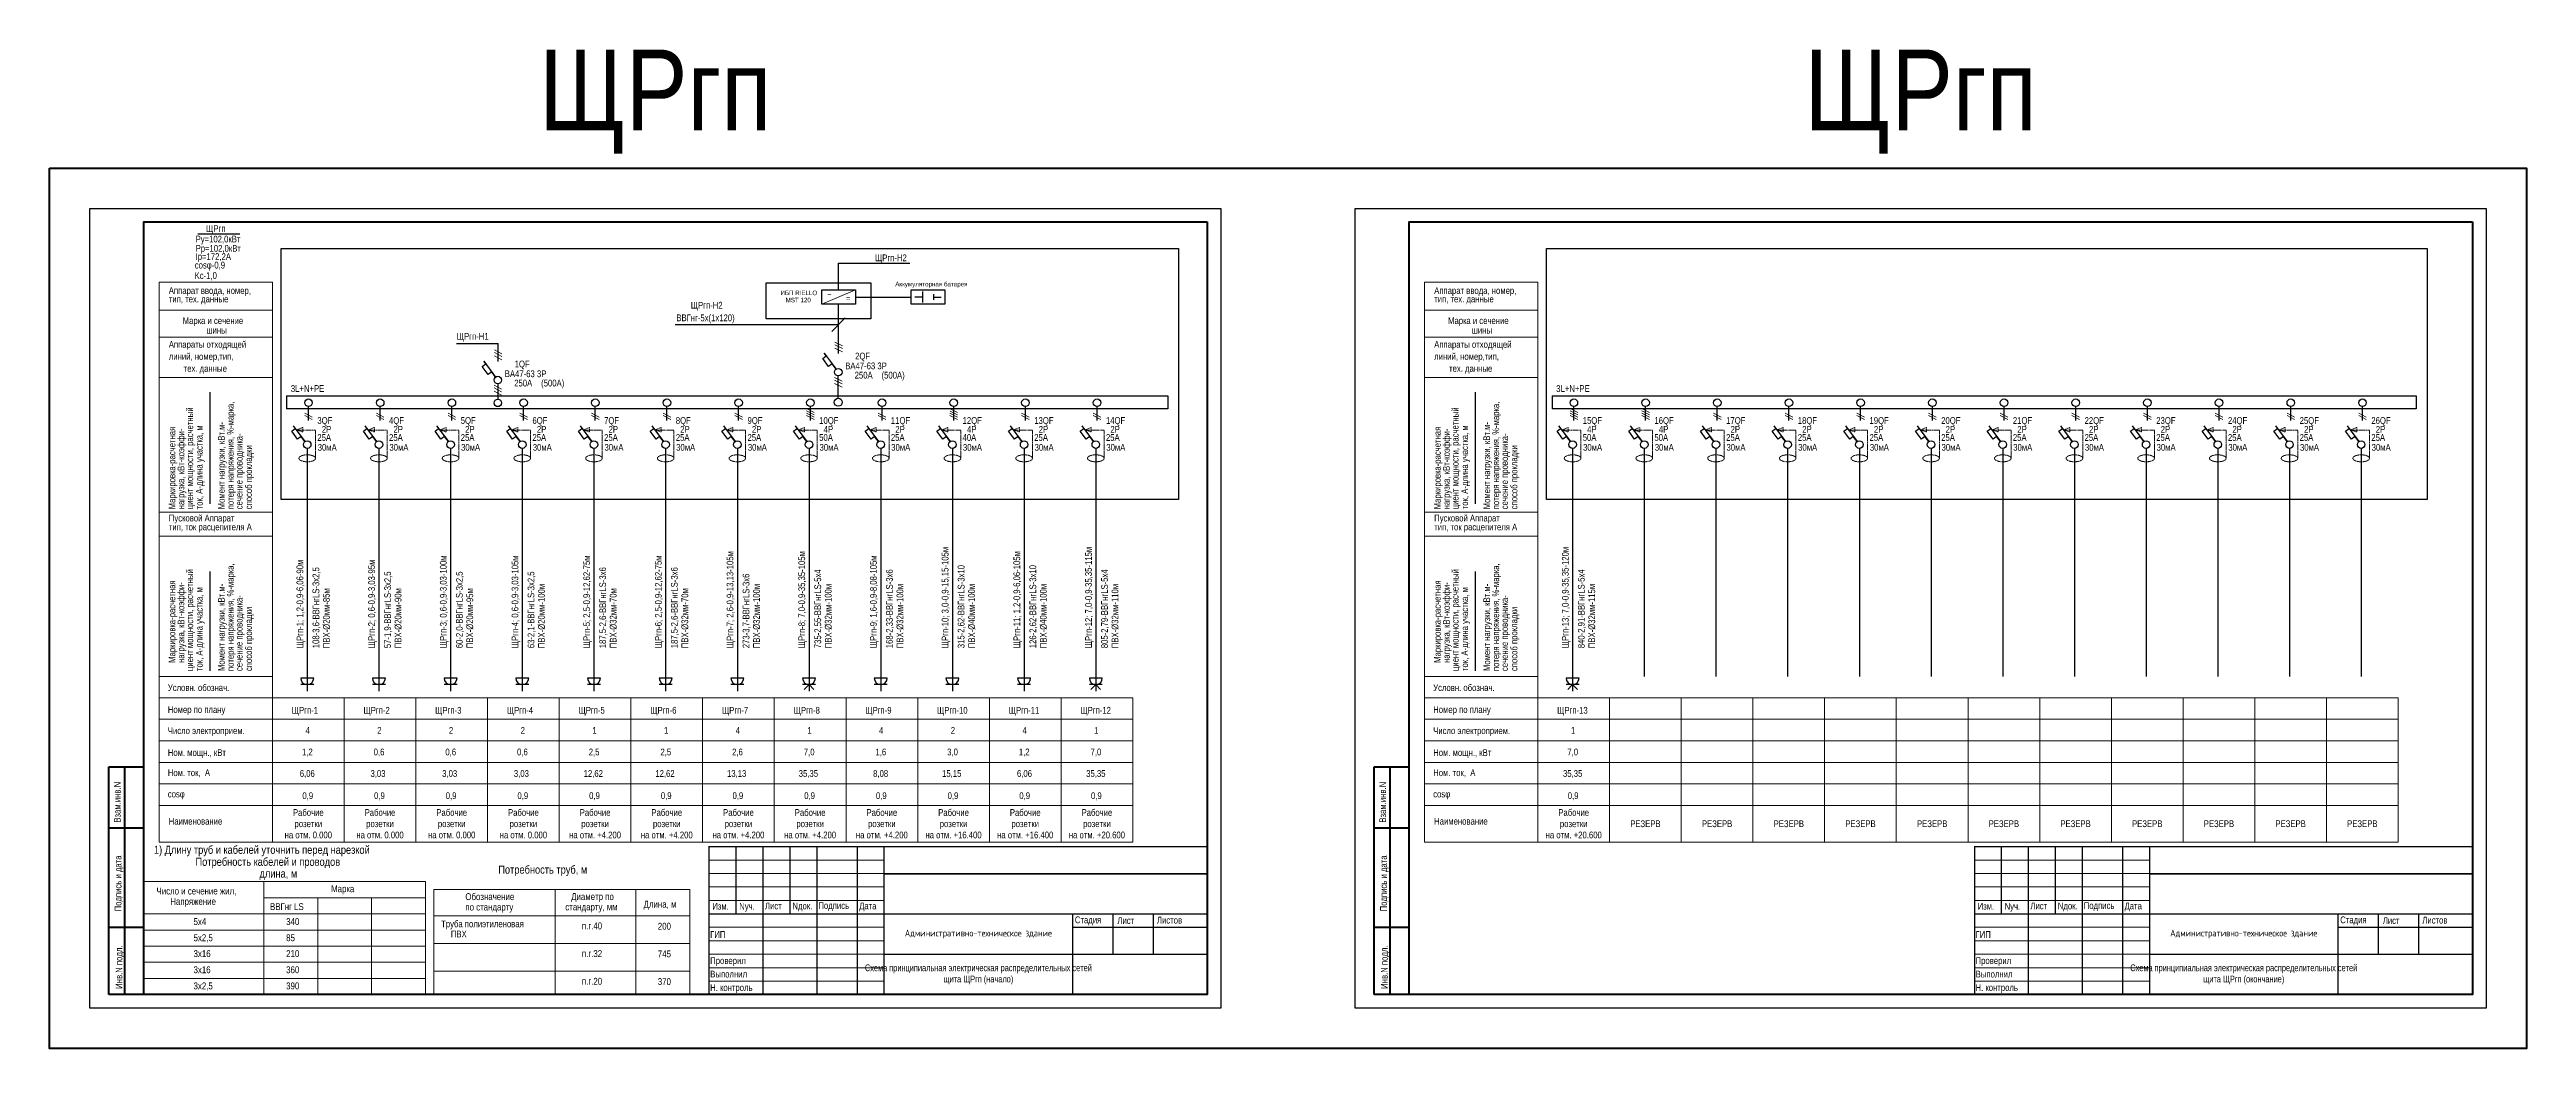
# Model space of a CAD drawing. Header units: metres. Extents: x -93142 to 227756, y -64772 to 286334.
# Drawn here: x 105069 to 197069, y -25753 to 11352 of the extents above; entities that cross this region are included whole.
import ezdxf

# ---------------------------------------------------------------- set-up
doc = ezdxf.new("R2010")
doc.units = ezdxf.units.M
for name, pattern in [('ACAD_ISO03W100', [30, 12, -18]), ('CENTER2', [2.3, 2, -0.1, 0.1, -0.1]), ('DASHED2', [9.525, 6.35, -3.175])]:
    doc.linetypes.add(name, pattern=pattern)
for name, color, linetype, lineweight in [('-area text', 7, 'Continuous', 30), ('1_Рамка_АР', 7, 'Continuous', 13), ('G-ANNO-TTLB', 7, 'Continuous', 9), ('Рамка', 7, 'Continuous', 40), ('ЭЛ', 250, 'Continuous', 50), ('ЭЛ-сила', 5, 'Continuous', 50), ('ЭЛ.ос', 7, 'Continuous', 30)]:
    doc.layers.add(name, color=color, linetype=linetype, lineweight=lineweight)
for name, color, linetype in [('SETKA', 5, 'Continuous'), ('Text standart (rus)', 7, 'Continuous'), ('Схема', 7, 'Continuous')]:
    doc.layers.add(name, color=color, linetype=linetype)
doc.styles.add('Arial', font='ARIALN.TTF', dxfattribs={"width": 0.8, "height": 2.5})
doc.styles.add('GOST 2.304', font='ARIALN.TTF', dxfattribs={"width": 0.9})
doc.styles.add('GOST Common_7', font='ARIALN.TTF', dxfattribs={"width": 0.8, "height": 2.5})
doc.styles.get("Standard").update_dxf_attribs({"font": 'ARIALN.TTF'})
doc.styles.add('Times New Rom Cyr', font='ARIALN.TTF')
doc.dimstyles.new('SPDS', dxfattribs={"dimscale": 100, "dimtxt": 1.5, "dimasz": 1, "dimexe": 0.75, "dimexo": 0.625, "dimtad": 1, "dimdec": 0, "dimrnd": 0.001, "dimtxsty": 'GOST 2.304', "dimblk": 'ARCHTICK', "dimcen": 2.5, "dimdle": 0.75, "dimadec": 0, "dimazin": 2, "dimtfac": 0.75, "dimtdec": 0, "dimtmove": 1, "dimatfit": 3, "dimfxl": 1, "dimtolj": 1, "dimarcsym": 1})

msp = doc.modelspace()

# ---------------------------------------------------------------- texts
at = {"color": 0, "lineweight": 9, "style": 'Times New Rom Cyr'}
for s, p in [('ИБП RIELLO', (132218.3148, 2229.3927)), ('MST 120', (132410.5648, 1963.1026)), ('Аккумуляторная батарея', (136482.2648, 2555.8927))]:
    msp.add_text(s, height=168, dxfattribs=at).set_placement(p)
at = {"color": 0, "style": 'Times New Rom Cyr'}
for s, p in [('~', (133956.3672, 2145.5361)), ('=', (134646.125, 2001.9436))]:
    msp.add_text(s, height=222.8384, dxfattribs=at).set_placement(p)
at = {"layer": 'G-ANNO-TTLB', "char_height": 250, "width": 7000, "attachment_point": 5, "style": 'GOST Common_7'}
for s, insert in [('Схема принципиальная электрическая распределительных сетей \\Pщита ЩРгп (начало)', (139569.0986, -23002.593)), ('Схема принципиальная электрическая распределительных сетей \\Pщита ЩРгп (окончание)', (186569.0986, -23002.593))]:
    msp.add_mtext(s, dxfattribs=dict(at, insert=insert))
at = {"layer": 'SETKA', "color": 7, "linetype": 'ByBlock', "lineweight": 25, "char_height": 250, "width": 2662.781155, "attachment_point": 5}
for insert in [(164343.9456, -17406.8411), (167006.7268, -17406.8411), (169669.5079, -17406.8411), (172332.2891, -17406.8411), (174995.0702, -17406.8411), (177657.8514, -17406.8411), (180320.6325, -17406.8411), (182983.4137, -17406.8411), (185646.1948, -17406.8411), (188308.976, -17406.8411), (190971.7572, -17406.8411)]:
    msp.add_mtext('РЕЗЕРВ', dxfattribs=dict(at, insert=insert))
at = {"layer": 'Text standart (rus)'}
for s, p in [('ЩРгп', (110886.0664, 4576.9021)), ('Ру=102,0кВт', (110494.5358, 4187.2533)), ('Рр=102,0кВт', (110494.5358, 3842.5751)), ('Iр=172,2А', (110494.5358, 3538.3908)), ('ЩРгп-Н2', (135727.6631, 3490.3088)), ('cosφ-0,9', (110463.7101, 3219.3983)), ('Kc-1,0', (110457.0985, 2831.6335)), ('ЩРгп-Н2', (128888.7118, 1730.4712)), ('шины', (110892.003, 803.3755)), ('шины', (157892.003, 803.3755)), ('ЩРгп-Н1', (120195.7023, 574.0464)), ('250А', (122328.6643, -1161.724)), ('250А', (134973.3558, -868.2592)), ('3L+N+PE', (114032.525, -1364.4466)), ('3L+N+PE', (161032.525, -1364.4466)), ('3QF', (115016.5305, -2552.2472)), ('2Р', (115181.6632, -2880.8345)), ('4QF', (117679.3117, -2552.2472)), ('2Р', (117844.4443, -2880.8345)), ('5QF', (120342.0928, -2552.2472)), ('2Р', (120507.2255, -2880.8345)), ('6QF', (123004.874, -2552.2472)), ('2Р', (123170.0066, -2880.8345)), ('7QF', (125667.6552, -2552.2472)), ('2Р', (125832.7878, -2880.8345)), ('8QF', (128330.4363, -2552.2472)), ('2Р', (128495.5689, -2880.8345)), ('9QF', (130993.2175, -2552.2472)), ('2Р', (131158.3501, -2880.8345)), ('10QF', (133655.9986, -2552.2472)), ('4Р', (133821.1313, -2880.8345)), ('11QF', (136318.7798, -2552.2472)), ('2Р', (136483.9124, -2880.8345)), ('12QF', (138981.5609, -2552.2472)), ('4Р', (139146.6936, -2880.8345)), ('13QF', (141644.3421, -2552.2472)), ('2Р', (141809.4747, -2880.8345)), ('14QF', (144307.1232, -2552.2472)), ('2Р', (144472.2559, -2880.8345)), ('15QF', (162016.5305, -2552.2472)), ('4Р', (162181.6632, -2880.8345)), ('16QF', (164679.3117, -2552.2472)), ('4Р', (164844.4443, -2880.8345)), ('17QF', (167342.0928, -2552.2472)), ('2Р', (167507.2255, -2880.8345)), ('18QF', (170004.874, -2552.2472)), ('2Р', (170170.0066, -2880.8345)), ('19QF', (172667.6552, -2552.2472)), ('2Р', (172832.7878, -2880.8345)), ('20QF', (175330.4363, -2552.2472)), ('2Р', (175495.5689, -2880.8345)), ('21QF', (177993.2175, -2552.2472)), ('2Р', (178158.3501, -2880.8345)), ('22QF', (180655.9986, -2552.2472)), ('2Р', (180821.1313, -2880.8345)), ('23QF', (183318.7798, -2552.2472)), ('2Р', (183483.9124, -2880.8345)), ('24QF', (185981.5609, -2552.2472)), ('2Р', (186146.6936, -2880.8345)), ('25QF', (188644.3421, -2552.2472)), ('2Р', (188809.4747, -2880.8345)), ('26QF', (191307.1232, -2552.2472)), ('2Р', (191472.2559, -2880.8345)), ('25A', (115016.3925, -3182.415)), ('30мA', (115030.0592, -3548.6435)), ('25A', (117679.1736, -3182.415)), ('30мA', (117692.8404, -3548.6435)), ('25A', (120341.9548, -3182.415)), ('30мA', (120355.6216, -3548.6435)), ('25A', (123004.736, -3182.415)), ('30мA', (123018.4027, -3548.6435)), ('25A', (125667.5171, -3182.415)), ('30мA', (125681.1839, -3548.6435)), ('25A', (128330.2983, -3182.415)), ('30мA', (128343.965, -3548.6435)), ('25A', (130993.0794, -3182.415)), ('30мA', (131006.7462, -3548.6435)), ('50A', (133655.8606, -3182.415)), ('30мA', (133669.5273, -3548.6435)), ('25A', (136318.6417, -3182.415)), ('30мA', (136332.3085, -3548.6435)), ('40A', (138981.4229, -3182.415)), ('30мA', (138995.0896, -3548.6435)), ('25A', (141644.204, -3182.415)), ('30мA', (141657.8708, -3548.6435)), ('25A', (144306.9852, -3182.415)), ('30мA', (144320.652, -3548.6435)), ('50A', (162016.3925, -3182.415)), ('30мA', (162030.0592, -3548.6435)), ('50A', (164679.1736, -3182.415)), ('30мA', (164692.8404, -3548.6435)), ('25A', (167341.9548, -3182.415)), ('30мA', (167355.6216, -3548.6435)), ('25A', (170004.736, -3182.415)), ('30мA', (170018.4027, -3548.6435)), ('25A', (172667.5171, -3182.415)), ('30мA', (172681.1839, -3548.6435)), ('25A', (175330.2983, -3182.415)), ('30мA', (175343.965, -3548.6435)), ('25A', (177993.0794, -3182.415)), ('30мA', (178006.7462, -3548.6435)), ('25A', (180655.8606, -3182.415)), ('30мA', (180669.5273, -3548.6435)), ('25A', (183318.6417, -3182.415)), ('30мA', (183332.3085, -3548.6435)), ('25A', (185981.4229, -3182.415)), ('30мA', (185995.0896, -3548.6435)), ('25A', (188644.204, -3182.415)), ('30мA', (188657.8708, -3548.6435)), ('25A', (191306.9852, -3182.415)), ('30мA', (191320.652, -3548.6435)), ('Условн. обознач.', (109462.6245, -12476.3021)), ('Условн. обознач.', (156462.6245, -12476.3021)), ('Номер по плану', (109462.6245, -13291.0068)), ('Номер по плану', (156462.6245, -13291.0068)), ('Число электроприем.', (109462.6245, -14074.2116)), ('Ном. мощн., кВт', (109462.6245, -14888.8295)), ('1,2', (114445.464, -14863.9965)), ('4', (114577.5689, -14063.9965)), ('0,6', (117108.2452, -14863.9965)), ('2', (117240.35, -14063.9965)), ('0,6', (119771.0263, -14863.9965)), ('2', (119903.1312, -14063.9965)), ('0,6', (122433.8075, -14863.9965)), ('2', (122565.9123, -14063.9965)), ('2,5', (125096.5886, -14863.9965)), ('1', (125228.6935, -14063.9965)), ('2,5', (127759.3698, -14863.9965)), ('1', (127891.4746, -14063.9965)), ('2,6', (130422.1509, -14863.9965)), ('4', (130554.2558, -14063.9965)), ('7,0', (133084.9321, -14863.9965)), ('1', (133217.037, -14063.9965)), ('1,6', (135747.7132, -14863.9965)), ('4', (135879.8181, -14063.9965)), ('3,0', (138410.4944, -14863.9965)), ('2', (138542.5993, -14063.9965)), ('1,2', (141073.2756, -14863.9965)), ('4', (141205.3804, -14063.9965)), ('7,0', (143736.0567, -14863.9965)), ('1', (143868.1616, -14063.9965)), ('Число электроприем.', (156462.6245, -14074.2116)), ('Ном. мощн., кВт', (156462.6245, -14888.8295)), ('7,0', (161445.464, -14863.9965)), ('1', (161577.5689, -14063.9965)), ('Ном. ток,  А', (109462.6245, -15635.6955)), ('6,06', (114364.0956, -15663.9965)), ('3,03', (116990.5345, -15663.9965)), ('3,03', (119653.3156, -15663.9965)), ('3,03', (122316.0968, -15663.9965)), ('12,62', (124906.9306, -15663.9965)), ('12,62', (127569.7118, -15663.9965)), ('13,13', (130232.4929, -15663.9965)), ('35,35', (132895.2741, -15663.9965)), ('8,08', (135659.5737, -15663.9965)), ('15,15', (138220.8364, -15663.9965)), ('6,06', (141002.7533, -15663.9965)), ('35,35', (143574.0212, -15663.9965)), ('Ном. ток,  А', (156462.6245, -15635.6955)), ('35,35', (161283.4285, -15663.9965)), ('cosφ', (109462.6245, -16427.0217)), ('0,9', (114461.0053, -16488.8295)), ('0,9', (117123.7864, -16488.8295)), ('0,9', (119786.5676, -16488.8295)), ('0,9', (122449.3487, -16488.8295)), ('0,9', (125112.1299, -16488.8295)), ('0,9', (127774.911, -16488.8295)), ('0,9', (130437.6922, -16488.8295)), ('0,9', (133100.4733, -16488.8295)), ('0,9', (135763.2545, -16488.8295)), ('0,9', (138426.0357, -16488.8295)), ('0,9', (141088.8168, -16488.8295)), ('0,9', (143751.598, -16488.8295)), ('cosφ', (156462.6245, -16427.0217)), ('0,9', (161461.0053, -16488.8295)), ('Наименование', (109497.2635, -17438.2855)), ('Наименование', (156497.2635, -17438.2855))]:
    msp.add_text(s, height=250, dxfattribs=at).set_placement(p)
at = {"layer": 'Text standart (rus)', "lineweight": 15}
for s, p in [('Аппарат ввода, номер,', (109499.1331, 2274.1812)), ('тип, тех. данные', (109499.1331, 1960.0678)), ('Аппарат ввода, номер,', (156499.1331, 2274.1812)), ('тип, тех. данные', (156499.1331, 1960.0678)), ('Марка и сечение', (110014.2331, 1156.8909)), ('Марка и сечение', (157014.2331, 1156.8909)), ('Аппараты отходящей', (109499.1331, 274.5169)), ('линий, номер,тип, ', (109499.1331, -173.4258)), ('Аппараты отходящей', (156499.1331, 274.5169)), ('линий, номер,тип, ', (156499.1331, -173.4258)), ('тех. данные', (110051.6895, -618.8096)), ('тех. данные', (157051.6895, -618.8096)), ('тип, ток расцепителя А', (109499.1331, -6507.8124)), ('Пусковой Аппарат', (109499.1331, -6176.5571)), ('тип, ток расцепителя А', (156499.1331, -6507.8124)), ('Пусковой Аппарат', (156499.1331, -6176.5571))]:
    msp.add_text(s, height=250, dxfattribs=at).set_placement(p)
at = {"layer": 'Text standart (rus)', "linetype": 'ACAD_ISO03W100'}
msp.add_text('ВВГнг-5х(1х120)', height=250, dxfattribs=at).set_placement((128351.3677, 1261.1171))
at = {"layer": 'Text standart (rus)', "linetype": 'ByBlock', "lineweight": -2}
for s, p in [('2QF', (134990.7018, -159.3429)), ('ВА47-63 3Р', (121977.907, -816.8492)), ('1QF', (122346.0103, -452.8077)), ('ВА47-63 3Р', (134622.5985, -523.3845))]:
    msp.add_text(s, height=250, dxfattribs=at).set_placement(p)
at = {"layer": 'Text standart (rus)', "color": 5}
for p in [(123328.6643, -1161.724), (135973.3558, -868.2592)]:
    msp.add_text('(500А)', height=250, dxfattribs=at).set_placement(p)
at = {"layer": 'Text standart (rus)'}
for s, p in [('потеря напряжения, %%%-марка,', (111911.1311, -5725.9696)), ('потеря напряжения, %%%-марка,', (158911.1311, -5725.9696)), ('Маркировка-расчетная', (109742.8538, -5725.9696)), ('нагрузка, кВт-коэффи-', (110077.264, -5725.9696)), ('циент мощности, расчетный', (110402.9374, -5725.9696)), ('ток, А-длина участка, м', (110755.6238, -5725.9696)), ('Момент нагрузки, кВт.м-', (111576.7208, -5725.9696)), ('Маркировка-расчетная', (156742.8538, -5725.9696)), ('нагрузка, кВт-коэффи-', (157077.264, -5725.9696)), ('циент мощности, расчетный', (157402.9374, -5725.9696)), ('ток, А-длина участка, м', (157755.6238, -5725.9696)), ('Момент нагрузки, кВт.м-', (158576.7208, -5725.9696)), ('сечение проводника-', (112236.8044, -5725.9696)), ('способ прокладки', (112589.4908, -5725.9696)), ('сечение проводника-', (159236.8044, -5725.9696)), ('способ прокладки', (159589.4908, -5725.9696)), ('ЩРгп-7; 2,6-0,9-13,13-105м', (130470.1307, -10885.6568)), ('ЩРгп-8; 7,0-0,9-35,35-105м', (133132.9119, -10885.6568)), ('ЩРгп-10; 3,0-0,9-15,15-105м', (138458.4742, -10885.6568)), ('ЩРгп-11; 1,2-0,9-6,06-105м', (141121.2554, -10885.6568)), ('ЩРгп-12; 7,0-0,9-35,35-115м', (143784.0365, -10885.6568)), ('ЩРгп-13; 7,0-0,9-35,35-120м', (161493.4438, -10885.6568)), ('циент мощности, расчетный', (110402.9374, -11734.1341)), ('потеря напряжения, %%%-марка,', (111911.1311, -11734.1341)), ('ЩРгп-1; 1,2-0,9-6,06-90м', (114493.4438, -10885.6568)), ('108-3,6-ВВГнгLS-3х2,5', (115088.007, -10885.6568)), ('ЩРгп-2; 0,6-0,9-3,03-95м', (117156.225, -10885.6568)), ('57-1,9-ВВГнгLS-3х2,5', (117750.7881, -10885.6568)), ('ЩРгп-3; 0,6-0,9-3,03-100м', (119819.0061, -10885.6568)), ('60-2,0-ВВГнгLS-3х2,5', (120413.5693, -10885.6568)), ('ЩРгп-4; 0,6-0,9-3,03-105м', (122481.7873, -10885.6568)), ('63-2,1-ВВГнгLS-3х2,5', (123076.3504, -10885.6568)), ('ЩРгп-5; 2,5-0,9-12,62-75м', (125144.5684, -10885.6568)), ('187,5-2,6-ВВГнгLS-3х6', (125739.1316, -10885.6568)), ('ЩРгп-6; 2,5-0,9-12,62-75м', (127807.3496, -10885.6568)), ('187,5-2,6-ВВГнгLS-3х6', (128401.9127, -10885.6568)), ('273-3,7-ВВГнгLS-3х6', (131064.6939, -10885.6568)), ('735-2,55-ВВГнгLS-5х4', (133727.475, -10885.6568)), ('ЩРгп-9; 1,6-0,9-8,08-105м', (135795.693, -10885.6568)), ('168-2,33-ВВГнгLS-3х6', (136390.2562, -10885.6568)), ('315-2,62-ВВГнгLS-3х10', (139053.0374, -10885.6568)), ('126-2,62-ВВГнгLS-3х10', (141715.8185, -10885.6568)), ('805-2,79-ВВГнгLS-5х4', (144378.5997, -10885.6568)), ('циент мощности, расчетный', (157402.9374, -11734.1341)), ('потеря напряжения, %%%-марка,', (158911.1311, -11734.1341)), ('840-2,91-ВВГнгLS-5х4', (162088.007, -10885.6568)), ('Маркировка-расчетная', (109742.8538, -11431.3126)), ('нагрузка, кВт-коэффи-', (110077.264, -11431.3126)), ('ток, А-длина участка, м', (110755.6238, -11734.1341)), ('Момент нагрузки, кВт.м-', (111576.7208, -11734.1341)), ('сечение проводника-', (112236.8044, -11734.1341)), ('ПВХ-Ø20мм-85м', (115477.1695, -10885.6568)), ('ПВХ-Ø20мм-90м', (118139.9507, -10885.6568)), ('ПВХ-Ø20мм-95м', (120802.7318, -10885.6568)), ('ПВХ-Ø20мм-100м', (123465.513, -10885.6568)), ('ПВХ-Ø32мм-70м', (126128.2941, -10885.6568)), ('ПВХ-Ø32мм-70м', (128791.0753, -10885.6568)), ('ПВХ-Ø32мм-100м', (131453.8564, -10885.6568)), ('ПВХ-Ø32мм-100м', (134116.6376, -10885.6568)), ('ПВХ-Ø32мм-100м', (136779.4188, -10885.6568)), ('ПВХ-Ø40мм-100м', (139442.1999, -10885.6568)), ('ПВХ-Ø40мм-100м', (142104.9811, -10885.6568)), ('ПВХ-Ø32мм-110м', (144767.7622, -10885.6568)), ('Маркировка-расчетная', (156742.8538, -11431.3126)), ('нагрузка, кВт-коэффи-', (157077.264, -11431.3126)), ('ток, А-длина участка, м', (157755.6238, -11734.1341)), ('Момент нагрузки, кВт.м-', (158576.7208, -11734.1341)), ('сечение проводника-', (159236.8044, -11734.1341)), ('ПВХ-Ø32мм-115м', (162477.1695, -10885.6568)), ('способ прокладки', (112589.4908, -11734.1341)), ('способ прокладки', (159589.4908, -11734.1341))]:
    msp.add_text(s, height=250, rotation=90, dxfattribs=at).set_placement(p)
at = {"layer": 'Text standart (rus)', "linetype": 'ByBlock', "lineweight": 0, "ltscale": 100}
for s, p in [('ЩРгп-1', (114067.9192, -13315.8497)), ('ЩРгп-2', (116730.7004, -13315.8497)), ('ЩРгп-3', (119393.4815, -13315.8497)), ('ЩРгп-4', (122056.2627, -13315.8497)), ('ЩРгп-5', (124719.0439, -13315.8497)), ('ЩРгп-6', (127381.825, -13315.8497)), ('ЩРгп-7', (130044.6062, -13315.8497)), ('ЩРгп-8', (132707.3873, -13315.8497)), ('ЩРгп-9', (135370.1685, -13315.8497)), ('ЩРгп-10', (138032.9496, -13315.8497)), ('ЩРгп-11', (140695.7308, -13315.8497)), ('ЩРгп-12', (143358.5119, -13315.8497)), ('ЩРгп-13', (161067.9192, -13315.8497))]:
    msp.add_text(s, height=250, dxfattribs=at).set_placement(p)
at = {"layer": 'Text standart (rus)', "char_height": 250, "width": 2662.781155, "attachment_point": 5}
for s, insert in [('Рабочие\\Pрозетки\\P{\\C7;на отм. 0.000}', (114681.1644, -17406.8411)), ('Рабочие\\Pрозетки\\P{\\C7;на отм. 0.000}', (117343.9456, -17406.8411)), ('Рабочие\\Pрозетки\\P{\\C7;на отм. 0.000}', (120006.7268, -17406.8411)), ('Рабочие\\Pрозетки\\P{\\C7;на отм. 0.000}', (122669.5079, -17406.8411)), ('Рабочие\\Pрозетки\\P{\\C7;на отм. +4.200}', (125332.2891, -17406.8411)), ('Рабочие\\Pрозетки\\P{\\C7;на отм. +4.200}', (127995.0702, -17406.8411)), ('Рабочие\\Pрозетки\\P{\\C7;на отм. +4.200}', (130657.8514, -17406.8411)), ('Рабочие\\Pрозетки\\P{\\C7;на отм. +4.200}', (133320.6325, -17406.8411)), ('Рабочие\\Pрозетки\\P{\\C7;на отм. +4.200}', (135983.4137, -17406.8411)), ('Рабочие\\Pрозетки\\P{\\C7;на отм. +16.400}', (138646.1948, -17406.8411)), ('Рабочие\\Pрозетки\\P{\\C7;на отм. +16.400}', (141308.976, -17406.8411)), ('Рабочие\\Pрозетки\\P{\\C7;на отм. +20.600}', (143971.7572, -17406.8411)), ('Рабочие\\Pрозетки\\P{\\C7;на отм. +20.600}', (161681.1644, -17406.8411))]:
    msp.add_mtext(s, dxfattribs=dict(at, insert=insert))
at = {"layer": 'Схема', "color": 7, "lineweight": 35, "style": 'Arial'}
for s, height, p in [('1) Длину труб и кабелей уточнить перед нарезкой', 300, (108947.8307, -18522.1895)), ('Потребность кабелей и проводов', 300, (110490.6191, -18968.4639)), ('длина, м', 300, (112868.5279, -19404.0547)), ('Потребность труб, м', 300, (121735.7533, -19259.4858)), ('Число и сечение жил,', 255, (109042.8586, -20031.9838)), ('Напряжение', 255, (109553.2132, -20417.698)), ('Марка', 255, (115528.9443, -19946.6162)), ('Обозначение ', 255, (120514.4501, -20241.0214)), ('Диаметр по', 255, (124444.9755, -20238.3057)), ('5х4', 255, (110417.8457, -21167.5818)), ('ВВГнг LS', 255, (113258.7396, -20611.9045)), ('340', 255, (113858.1264, -21167.5818)), ('Труба полиэтиленовая', 250, (119614.5274, -21250.3443)), ('по стандарту', 255, (120514.4501, -20626.7357)), ('стандарту, мм', 255, (124227.1216, -20624.02)), ('п.г.40', 255, (124841.5739, -21326.9043)), ('Длина, м', 255, (127135.0438, -20522.1235)), ('200', 255, (127662.0361, -21339.6448)), ('5х2,5', 255, (110417.8457, -21767.5818)), ('85', 255, (113858.1264, -21767.5818)), ('ПВХ', 250, (119975.4121, -21627.8286)), ('3х16', 255, (110417.8457, -22356.0621)), ('3х16', 255, (110417.8457, -22956.0621)), ('360', 255, (113858.1264, -22956.0621)), ('210', 255, (113858.1264, -22356.0621)), ('п.г.32', 255, (124841.5739, -22355.7797)), ('745', 255, (127662.0361, -22368.5201)), ('3х2,5', 255, (110417.8457, -23556.0621)), ('390', 255, (113858.1264, -23556.0621)), ('п.г.20', 255, (124841.5739, -23384.655)), ('370', 255, (127662.0361, -23397.3954))]:
    msp.add_text(s, height=height, dxfattribs=at).set_placement(p)
at = {"layer": 'ЭЛ', "color": 5, "lineweight": 50, "char_height": 3000, "width": 42001.903583, "attachment_point": 5}
for insert in [(127568.1468, 9418.013), (174568.1468, 9418.013)]:
    msp.add_mtext('ЩРгп', dxfattribs=dict(at, insert=insert))

# ---------------------------------------------------------------- blocks, each defined once
blk = doc.blocks.new('Казарма_1_Рамка_АР')
for p, q in [((682893, 323993), (689393, 323993)), ((682893, 323493), (701393, 323493)), ((682893, 322993), (689393, 322993)), ((682893, 322493), (689393, 322493)), ((682893, 321993), (701393, 321993)), ((682893, 321493), (689393, 321493)), ((682893, 320993), (689393, 320993)), ((682893, 320493), (701393, 320493)), ((682893, 319993), (689393, 319993)), ((682893, 319493), (689393, 319493))]:
    blk.add_line(p, q)
at = {"const_width": 50}
for points in [[(701393, 324493), (682893, 324493), (682893, 318993)], [(683893, 321993), (683893, 324493)], [(684893, 318993), (684893, 324493)], [(685893, 321993), (685893, 324493)], [(686893, 318993), (686893, 324493)], [(688393, 318993), (688393, 324493)], [(689393, 318993), (689393, 324493)], [(689393, 323479), (701393, 323479)], [(682893, 321993), (689393, 321993)], [(689393, 321993), (701393, 321993)], [(701393, 321993), (699393, 321993), (697893, 321993), (696393, 321993), (696393, 318993)], [(697893, 321993), (697893, 320493)], [(699393, 321993), (699393, 320493)], [(696393, 321493), (701393, 321493)], [(689393, 320493), (701393, 320493)]]:
    blk.add_lwpolyline(points, dxfattribs=at)
blk.add_lwpolyline([(696393, 321493), (701393, 321493)])
at = {"layer": 'G-ANNO-TTLB', "style": 'GOST Common_7'}
for s, p in [('Изм.', (683009, 322149)), ('Nуч.', (684010, 322149)), ('Лист', (684967, 322162)), ('Nдок.', (685988, 322162)), ('Подпись', (686949, 322176)), ('Дата', (688464, 322162)), ('ГИП ', (682932, 321100)), ('Стадия', (696477, 321645)), ('Лист', (698056, 321619)), ('Листов', (699525, 321633)), ('Проверил ', (682931, 320129)), ('Выполнил', (682931, 319629)), ('Н. контроль', (682931, 319129))]:
    blk.add_text(s, height=250, dxfattribs=at).set_placement(p)
at = {"layer": 'G-ANNO-TTLB', "insert": (692893, 321243), "char_height": 250, "width": 7000, "attachment_point": 5, "style": 'GOST Common_7'}
blk.add_mtext('{\\fISOCPEUR|b0|i0|c204|p34;Административно-техническое здание}', dxfattribs=at)
blk = doc.blocks.new('stug')
at = {"layer": 'Рамка'}
for p, q in [((18549, -29192), (18549, -20727)), ((18549, -20727), (19849, -20727)), ((19149, -29192), (19149, -20727)), ((18549, -22992), (19849, -22992)), ((18549, -26692), (19849, -26692)), ((19849, -29192), (18549, -29192))]:
    blk.add_line(p, q, dxfattribs=at)
at = {"layer": 'Рамка', "lineweight": 25}
blk.add_line((19849, -23692), (19849, -29192), dxfattribs=at)
at = {"layer": 'Text standart (rus)', "color": 7, "lineweight": 25}
for s, p in [('Взам.инв.N', (18990, -22803)), ('Подпись и дата', (19020, -26101)), ('Инв.N подл.', (19050, -28977))]:
    blk.add_text(s, height=250, rotation=90, dxfattribs=at).set_placement(p)
blk = doc.blocks.new('_ArchTick')
at = {"color": 0, "linetype": 'ByBlock', "const_width": 0.15}
blk.add_lwpolyline([(-0.5, -0.5), (0.5, 0.5)], dxfattribs=at)

# ---------------------------------------------------------------- linework, layer by layer
at = {"layer": '-area text', "color": 0, "lineweight": 5, "ltscale": 0.75}
msp.add_line((133749.4173, 1898.6728), (135004.4687, 2420.4281), dxfattribs=at)
at = {"layer": '-area text', "color": 0, "lineweight": 30, "ltscale": 0.75}
for points in [[(133749.4173, 2420.4281), (135004.4687, 2420.4281), (135004.4687, 1898.6728), (133749.4173, 1898.6728)], [(137073.8307, 2420.4281), (138328.8822, 2420.4281), (138328.8822, 1898.6728), (137073.8307, 1898.6728)]]:
    msp.add_lwpolyline(points, close=True, dxfattribs=at)
for points in [[(137496.5307, 2159.5505), (137211.2322, 2159.5505)], [(137496.5307, 2359.5505), (137496.5307, 1959.5505)], [(137906.1822, 2259.5505), (137906.1822, 2059.5505)], [(137906.1822, 2159.5505), (138191.4807, 2159.5505)]]:
    msp.add_lwpolyline(points, dxfattribs=at)
at = {"color": 7, "linetype": 'ByBlock', "lineweight": 20, "ltscale": 0.2}
for p, q in [((108569.0986, -19552.593), (119028.3107, -19552.593)), ((113028.3107, -19552.593), (113028.3107, -23752.593)), ((113028.3107, -20152.593), (119028.3107, -20152.593)), ((115028.3107, -20152.593), (115028.3107, -23752.593)), ((117028.3107, -20152.593), (117028.3107, -23752.593)), ((119028.3107, -19552.593), (119028.3107, -23752.593)), ((119346.2909, -19852.593), (128846.2909, -19852.593)), ((119346.2909, -23752.593), (119346.2909, -19852.593)), ((123846.2909, -23752.593), (123846.2909, -19852.593)), ((126846.2909, -23752.593), (126846.2909, -19852.593)), ((128846.2909, -19852.593), (128846.2909, -23752.593)), ((108569.0986, -20752.593), (119028.3107, -20752.593)), ((128846.2909, -20823.7176), (119346.2909, -20823.7176)), ((108569.0986, -21352.593), (119028.3107, -21352.593)), ((108569.0986, -21952.593), (119028.3107, -21952.593)), ((128846.2909, -21852.593), (119346.2909, -21852.593)), ((108569.0986, -22552.593), (119028.3107, -22552.593)), ((128846.2909, -22881.4683), (119346.2909, -22881.4683)), ((108569.0986, -23152.593), (119028.3107, -23152.593)), ((108569.0986, -23752.593), (119028.3107, -23752.593)), ((155569.0986, -23752.593), (166028.3107, -23752.593))]:
    msp.add_line(p, q, dxfattribs=at)
at = {"color": 1, "lineweight": 40}
msp.add_lwpolyline([(105069.0986, 6947.407), (197069.0986, 6947.407), (197069.0986, -25752.593), (105069.0986, -25752.593)], close=True, dxfattribs=at)
at = {"layer": 'Text standart (rus)'}
for points in [[(148569.0986, 5447.407), (148569.0986, -24252.593), (106569.0986, -24252.593), (106569.0986, 5447.407)], [(195569.0986, 5447.407), (195569.0986, -24252.593), (153569.0986, -24252.593), (153569.0986, 5447.407)]]:
    msp.add_lwpolyline(points, close=True, dxfattribs=at)
at = {"layer": 'Text standart (rus)', "linetype": 'CENTER2', "ltscale": 30}
for points in [[(113672.0604, 3967.685), (147007.0921, 3967.685), (147007.0921, -5364.8595), (113672.0604, -5364.8595)], [(160672.0604, 3967.685), (193385.2412, 3967.685), (193385.2412, -5364.8595), (160672.0604, -5364.8595)], [(131686.9307, 2689.8212), (135578.1307, 2689.8212), (135578.1307, 1346.2712), (131686.9307, 1346.2712)]]:
    msp.add_lwpolyline(points, close=True, dxfattribs=at)
at = {"layer": 'Рамка'}
for points in [[(148069.0986, 4947.407), (148069.0986, -23752.593), (108569.0986, -23752.593), (108569.0986, 4947.407)], [(195069.0986, 4947.407), (195069.0986, -23752.593), (155569.0986, -23752.593), (155569.0986, 4947.407)]]:
    msp.add_lwpolyline(points, close=True, dxfattribs=at)
at = {"layer": 'ЭЛ', "color": 0, "lineweight": 15}
for p, q in [((108569.0986, -23752.593), (112203.0862, -23752.593)), ((115568.9962, -23752.593), (119202.9838, -23752.593)), ((155569.0986, -23752.593), (159203.0862, -23752.593)), ((162568.9962, -23752.593), (166202.9838, -23752.593))]:
    msp.add_line(p, q, dxfattribs=at)
at = {"layer": 'ЭЛ-сила', "color": 0, "lineweight": 30}
for p, q in [((114639.7356, -11933.8893), (114639.7356, -12476.1994)), ((117302.5168, -11933.8893), (117302.5168, -12476.1994)), ((119965.298, -11933.8893), (119965.298, -12476.1994)), ((122628.0791, -11933.8893), (122628.0791, -12476.1994)), ((125290.8603, -11933.8893), (125290.8603, -12476.1994)), ((127953.6414, -11933.8893), (127953.6414, -12476.1994)), ((130616.4226, -11933.8893), (130616.4226, -12476.1994)), ((133279.2037, -11933.8893), (133279.2037, -12476.1994)), ((135941.9849, -11933.8893), (135941.9849, -12476.1994)), ((138604.766, -11933.8893), (138604.766, -12476.1994)), ((141267.5472, -11933.8893), (141267.5472, -12476.1994)), ((143930.3284, -11933.8893), (143930.3284, -12476.1994)), ((161639.7356, -11933.8893), (161639.7356, -12476.1994)), ((114879.7356, -11996.1994), (114399.7356, -11996.1994)), ((114879.7356, -12236.1994), (114399.7356, -12236.1994)), ((117542.5168, -11996.1994), (117062.5168, -11996.1994)), ((117542.5168, -12236.1994), (117062.5168, -12236.1994)), ((120205.298, -11996.1994), (119725.298, -11996.1994)), ((120205.298, -12236.1994), (119725.298, -12236.1994)), ((122868.0791, -11996.1994), (122388.0791, -11996.1994)), ((122868.0791, -12236.1994), (122388.0791, -12236.1994)), ((125530.8603, -11996.1994), (125050.8603, -11996.1994)), ((125530.8603, -12236.1994), (125050.8603, -12236.1994)), ((128193.6414, -11996.1994), (127713.6414, -11996.1994)), ((128193.6414, -12236.1994), (127713.6414, -12236.1994)), ((130856.4226, -11996.1994), (130376.4226, -11996.1994)), ((130856.4226, -12236.1994), (130376.4226, -12236.1994)), ((133519.2037, -11996.1994), (133039.2037, -11996.1994)), ((133519.2037, -12236.1994), (133039.2037, -12236.1994)), ((136181.9849, -11996.1994), (135701.9849, -11996.1994)), ((136181.9849, -12236.1994), (135701.9849, -12236.1994)), ((138844.766, -11996.1994), (138364.766, -11996.1994)), ((138844.766, -12236.1994), (138364.766, -12236.1994)), ((141507.5472, -11996.1994), (141027.5472, -11996.1994)), ((141507.5472, -12236.1994), (141027.5472, -12236.1994)), ((144170.3284, -11996.1994), (143690.3284, -11996.1994)), ((144170.3284, -12236.1994), (143690.3284, -12236.1994)), ((161879.7356, -11996.1994), (161399.7356, -11996.1994)), ((161879.7356, -12236.1994), (161399.7356, -12236.1994))]:
    msp.add_line(p, q, dxfattribs=at)
for points in [[(133099.2037, -12416.1994), (133279.2037, -12236.1994)], [(133459.2037, -12416.1994), (133279.2037, -12236.1994)], [(143750.3284, -12416.1994), (143930.3284, -12236.1994)], [(144110.3284, -12416.1994), (143930.3284, -12236.1994)], [(161459.7356, -12416.1994), (161639.7356, -12236.1994)], [(161819.7356, -12416.1994), (161639.7356, -12236.1994)]]:
    msp.add_lwpolyline(points, dxfattribs=at)
for centre in [(114639.7356, -11996.1994), (117302.5168, -11996.1994), (119965.298, -11996.1994), (122628.0791, -11996.1994), (125290.8603, -11996.1994), (127953.6414, -11996.1994), (130616.4226, -11996.1994), (133279.2037, -11996.1994), (135941.9849, -11996.1994), (138604.766, -11996.1994), (141267.5472, -11996.1994), (143930.3284, -11996.1994), (161639.7356, -11996.1994)]:
    msp.add_arc(centre, 240, 180, 0, dxfattribs=at)
at = {"layer": 'ЭЛ.ос', "color": 7, "lineweight": 25}
msp.add_line((110577.7529, 4502.2562), (112140.8122, 4502.2562), dxfattribs=at)
at = {"layer": 'ЭЛ.ос', "color": 7, "lineweight": 15}
for p, q in [((109140.7143, 2715.21), (109140.7143, -18089.284)), ((109140.7143, 2715.21), (113349.7739, 2715.21)), ((113349.7739, 2715.21), (113349.7739, -18089.284)), ((156140.7143, 2715.21), (156140.7143, -18089.284)), ((156140.7143, 2715.21), (160349.7739, 2715.21)), ((160349.7739, 2715.21), (160349.7739, -18089.284)), ((109140.7143, 1674.1338), (113349.7739, 1674.1338)), ((156140.7143, 1674.1338), (160349.7739, 1674.1338)), ((113349.7739, 669.6463), (109140.7143, 669.6463)), ((160349.7739, 669.6463), (156140.7143, 669.6463)), ((109140.7143, -834.9423), (113349.7739, -834.9423)), ((156140.7143, -834.9423), (160349.7739, -834.9423)), ((109140.7143, -5832.3837), (113349.7739, -5832.3837)), ((156140.7143, -5832.3837), (160349.7739, -5832.3837)), ((113349.7739, -6720.9777), (109140.7143, -6720.9777)), ((160349.7739, -6720.9777), (156140.7143, -6720.9777)), ((109140.7143, -11941.5966), (113349.7739, -11941.5966)), ((156140.7143, -11941.5966), (160349.7739, -11941.5966)), ((145303.1477, -12724.3982), (109140.7143, -12724.3982)), ((116012.555, -12724.3982), (116012.555, -18089.284)), ((118675.3362, -12724.3982), (118675.3362, -18089.284)), ((121338.1173, -12724.3982), (121338.1173, -18089.284)), ((124000.8985, -12724.3982), (124000.8985, -18089.284)), ((126663.6796, -12724.3982), (126663.6796, -18089.284)), ((129326.4608, -12724.3982), (129326.4608, -18089.284)), ((131989.242, -12724.3982), (131989.242, -18089.284)), ((134652.0231, -12724.3982), (134652.0231, -18089.284)), ((137314.8043, -12724.3982), (137314.8043, -18089.284)), ((139977.5854, -12724.3982), (139977.5854, -18089.284)), ((142640.3666, -12724.3982), (142640.3666, -18089.284)), ((145303.1477, -12724.3982), (145303.1477, -18089.284)), ((192303.1477, -12724.3982), (156140.7143, -12724.3982)), ((163012.555, -12724.3982), (163012.555, -18089.284)), ((165675.3362, -12724.3982), (165675.3362, -18089.284)), ((168338.1173, -12724.3982), (168338.1173, -18089.284)), ((171000.8985, -12724.3982), (171000.8985, -18089.284)), ((173663.6796, -12724.3982), (173663.6796, -18089.284)), ((176326.4608, -12724.3982), (176326.4608, -18089.284)), ((178989.242, -12724.3982), (178989.242, -18089.284)), ((181652.0231, -12724.3982), (181652.0231, -18089.284)), ((184314.8043, -12724.3982), (184314.8043, -18089.284)), ((186977.5854, -12724.3982), (186977.5854, -18089.284)), ((189640.3666, -12724.3982), (189640.3666, -18089.284)), ((192303.1477, -12724.3982), (192303.1477, -18089.284)), ((145303.1477, -13524.3982), (109140.7143, -13524.3982)), ((192303.1477, -13524.3982), (156140.7143, -13524.3982)), ((145303.1477, -14324.3982), (109140.7143, -14324.3982)), ((192303.1477, -14324.3982), (156140.7143, -14324.3982)), ((145303.1477, -15124.3982), (109140.7143, -15124.3982)), ((192303.1477, -15124.3982), (156140.7143, -15124.3982)), ((145303.1477, -15924.3982), (109140.7143, -15924.3982)), ((192303.1477, -15924.3982), (156140.7143, -15924.3982)), ((145303.1477, -16724.3982), (109140.7143, -16724.3982)), ((192303.1477, -16724.3982), (156140.7143, -16724.3982)), ((145303.1477, -18089.284), (109140.7143, -18089.284)), ((192303.1477, -18089.284), (156140.7143, -18089.284))]:
    msp.add_line(p, q, dxfattribs=at)
at = {"layer": 'ЭЛ.ос', "color": 7, "lineweight": 15, "ltscale": 0.5}
for p, q in [((121591.9349, 195.0522), (121872.5682, 49.2028)), ((121591.9349, 94.0795), (121872.5682, -51.7699)), ((134236.6263, 488.517), (134517.2597, 342.6676)), ((134236.6263, 387.5443), (134517.2597, 241.6949)), ((134236.6263, 264.1332), (134517.2597, 118.2839)), ((121591.9349, -29.3316), (121872.5682, -175.1809)), ((134223.8394, -824.0471), (134504.4727, -969.8965)), ((121579.1479, -1117.5119), (121859.7813, -1263.3613)), ((121579.1479, -1218.4846), (121859.7813, -1364.334)), ((121579.1479, -1341.8957), (121859.7813, -1487.745)), ((134223.8394, -925.0198), (134504.4727, -1070.8692)), ((134223.8394, -1048.4309), (134504.4727, -1194.2803)), ((114547.6431, -2159.6547), (114828.2764, -2305.504)), ((114547.6431, -2246.0192), (114828.2764, -2391.8685)), ((117210.4242, -2159.6547), (117491.0576, -2305.504)), ((117210.4242, -2246.0192), (117491.0576, -2391.8685)), ((119873.2054, -2159.6547), (120153.8387, -2305.504)), ((119873.2054, -2246.0192), (120153.8387, -2391.8685)), ((122535.9865, -2159.6547), (122816.6199, -2305.504)), ((122535.9865, -2246.0192), (122816.6199, -2391.8685)), ((125198.7677, -2159.6547), (125479.401, -2305.504)), ((125198.7677, -2246.0192), (125479.401, -2391.8685)), ((127861.5488, -2159.6547), (128142.1822, -2305.504)), ((127861.5488, -2246.0192), (128142.1822, -2391.8685)), ((130524.33, -2159.6547), (130804.9633, -2305.504)), ((130524.33, -2246.0192), (130804.9633, -2391.8685)), ((133187.1111, -1986.9257), (133467.7445, -2132.7751)), ((133187.1111, -2073.2902), (133467.7445, -2219.1395)), ((133187.1111, -2159.6547), (133467.7445, -2305.504)), ((133187.1111, -2246.0192), (133467.7445, -2391.8685)), ((135849.8923, -2159.6547), (136130.5257, -2305.504)), ((135849.8923, -2246.0192), (136130.5257, -2391.8685)), ((138512.6735, -2159.6547), (138793.3068, -2305.504)), ((138512.6735, -2246.0192), (138793.3068, -2391.8685)), ((138516.0246, -1988.6673), (138796.6579, -2134.5167)), ((138516.0246, -2075.0318), (138796.6579, -2220.8812)), ((141175.4546, -2159.6547), (141456.088, -2305.504)), ((141175.4546, -2246.0192), (141456.088, -2391.8685)), ((143838.2358, -2159.6547), (144118.8691, -2305.504)), ((143838.2358, -2246.0192), (144118.8691, -2391.8685)), ((161547.6431, -1986.9257), (161828.2764, -2132.7751)), ((161547.6431, -2073.2902), (161828.2764, -2219.1395)), ((161547.6431, -2159.6547), (161828.2764, -2305.504)), ((161547.6431, -2246.0192), (161828.2764, -2391.8685)), ((164210.4242, -1986.9257), (164491.0576, -2132.7751)), ((164210.4242, -2073.2902), (164491.0576, -2219.1395)), ((164210.4242, -2159.6547), (164491.0576, -2305.504)), ((164210.4242, -2246.0192), (164491.0576, -2391.8685)), ((166873.2054, -2159.6547), (167153.8387, -2305.504)), ((166873.2054, -2246.0192), (167153.8387, -2391.8685)), ((169535.9865, -2159.6547), (169816.6199, -2305.504)), ((169535.9865, -2246.0192), (169816.6199, -2391.8685)), ((172198.7677, -2159.6547), (172479.401, -2305.504)), ((172198.7677, -2246.0192), (172479.401, -2391.8685)), ((174861.5488, -2159.6547), (175142.1822, -2305.504)), ((174861.5488, -2246.0192), (175142.1822, -2391.8685)), ((177524.33, -2159.6547), (177804.9633, -2305.504)), ((177524.33, -2246.0192), (177804.9633, -2391.8685)), ((180187.1111, -2159.6547), (180467.7445, -2305.504)), ((180187.1111, -2246.0192), (180467.7445, -2391.8685)), ((182849.8923, -2159.6547), (183130.5257, -2305.504)), ((182849.8923, -2246.0192), (183130.5257, -2391.8685)), ((185512.6735, -2159.6547), (185793.3068, -2305.504)), ((185512.6735, -2246.0192), (185793.3068, -2391.8685)), ((188175.4546, -2159.6547), (188456.088, -2305.504)), ((188175.4546, -2246.0192), (188456.088, -2391.8685)), ((190838.2358, -2159.6547), (191118.8691, -2305.504)), ((190838.2358, -2246.0192), (191118.8691, -2391.8685)), ((114413.6116, -3019.2722), (114281.5425, -3116.7132)), ((117076.3928, -3019.2722), (116944.3237, -3116.7132)), ((119739.1739, -3019.2722), (119607.1048, -3116.7132)), ((122401.9551, -3019.2722), (122269.886, -3116.7132)), ((125064.7362, -3019.2722), (124932.6671, -3116.7132)), ((127727.5174, -3019.2722), (127595.4483, -3116.7132)), ((130390.2985, -3019.2722), (130258.2294, -3116.7132)), ((133053.0797, -3019.2722), (132921.0106, -3116.7132)), ((135715.8609, -3019.2722), (135583.7918, -3116.7132)), ((138378.642, -3019.2722), (138246.5729, -3116.7132)), ((141041.4232, -3019.2722), (140909.3541, -3116.7132)), ((143704.2043, -3019.2722), (143572.1352, -3116.7132)), ((161413.6116, -3019.2722), (161281.5425, -3116.7132)), ((164076.3928, -3019.2722), (163944.3237, -3116.7132)), ((166739.1739, -3019.2722), (166607.1048, -3116.7132)), ((169401.9551, -3019.2722), (169269.886, -3116.7132)), ((172064.7362, -3019.2722), (171932.6671, -3116.7132)), ((174727.5174, -3019.2722), (174595.4483, -3116.7132)), ((177390.2985, -3019.2722), (177258.2294, -3116.7132)), ((180053.0797, -3019.2722), (179921.0106, -3116.7132)), ((182715.8609, -3019.2722), (182583.7918, -3116.7132)), ((185378.642, -3019.2722), (185246.5729, -3116.7132)), ((188041.4232, -3019.2722), (187909.3541, -3116.7132)), ((190704.2043, -3019.2722), (190572.1352, -3116.7132))]:
    msp.add_line(p, q, dxfattribs=at)
at = {"layer": 'ЭЛ.ос', "color": 7}
for p, q in [((111025.4277, -1372.896), (111025.4277, -5516.6209)), ((158025.4277, -1372.896), (158025.4277, -5516.6209)), ((111025.4277, -8041.7753), (111025.4277, -11722.774)), ((158025.4277, -8041.7753), (158025.4277, -11722.774))]:
    msp.add_line(p, q, dxfattribs=at)
at = {"layer": 'ЭЛ.ос', "color": 7, "ltscale": 0.5}
for points in [[(134376.943, 2420.4281), (134376.943, 3420.4281), (137023.8553, 3420.4281)], [(134376.943, 58.5301), (134376.943, 1898.6728)], [(135004.4687, 2159.5505), (137073.8307, 2159.5505)], [(120186.907, 437.958), (121732.2516, 437.958)], [(121732.2516, -234.9347), (121732.2516, 437.958)], [(134280.763, -518.6309), (134138.412, -325.6919), (134005.9629, -423.4132), (133787.5557, -128.6066), (133919.4324, -30.9059), (133845.6229, 68.7224)], [(133845.6229, 68.7224), (134280.763, -518.6309)], [(121636.0715, -812.0957), (121493.7205, -619.1567), (121361.2715, -716.878), (121142.8643, -422.0714), (121274.741, -324.3707), (121200.9315, -224.7424)], [(121200.9315, -224.7424), (121636.0715, -812.0957)], [(134364.1561, -1603.5172), (134364.1561, -1224.6043), (134364.1561, -771.2848)], [(113875.2007, -1510.7211), (113875.2007, -1990.2562)], [(113875.2007, -1510.7211), (146600.4717, -1510.7211), (146600.4717, -1990.2562), (113875.2007, -1990.2562)], [(121719.4646, -1064.7496), (121719.4646, -1632.1627)], [(160875.2007, -1510.7211), (160875.2007, -1990.2562)], [(160875.2007, -1510.7211), (192978.6207, -1510.7211), (192978.6207, -1990.2562), (160875.2007, -1990.2562)]]:
    msp.add_lwpolyline(points, dxfattribs=at)
at = {"layer": 'ЭЛ.ос', "color": 7, "ltscale": 10}
for points in [[(114556.3426, -3211.9308), (114413.9916, -3018.9918), (114281.5425, -3116.7132), (114063.1353, -2821.9065), (114195.012, -2724.2058)], [(114121.2025, -2624.5775), (114556.3426, -3211.9308)], [(114687.9597, -2425.575), (114687.9597, -1907.629)], [(117219.1237, -3211.9308), (117076.7727, -3018.9918), (116944.3237, -3116.7132), (116725.9165, -2821.9065), (116857.7932, -2724.2058)], [(116783.9837, -2624.5775), (117219.1237, -3211.9308)], [(117350.7409, -2425.575), (117350.7409, -1907.629)], [(119881.9049, -3211.9308), (119739.5539, -3018.9918), (119607.1048, -3116.7132), (119388.6976, -2821.9065), (119520.5743, -2724.2058)], [(119446.7648, -2624.5775), (119881.9049, -3211.9308)], [(120013.522, -2425.575), (120013.522, -1907.629)], [(122544.686, -3211.9308), (122402.335, -3018.9918), (122269.886, -3116.7132), (122051.4788, -2821.9065), (122183.3555, -2724.2058)], [(122109.546, -2624.5775), (122544.686, -3211.9308)], [(122676.3032, -2425.575), (122676.3032, -1907.629)], [(125207.4672, -3211.9308), (125065.1162, -3018.9918), (124932.6671, -3116.7132), (124714.2599, -2821.9065), (124846.1366, -2724.2058)], [(124772.3271, -2624.5775), (125207.4672, -3211.9308)], [(125339.0844, -2425.575), (125339.0844, -1907.629)], [(127870.2483, -3211.9308), (127727.8974, -3018.9918), (127595.4483, -3116.7132), (127377.0411, -2821.9065), (127508.9178, -2724.2058)], [(127435.1083, -2624.5775), (127870.2483, -3211.9308)], [(128001.8655, -2425.575), (128001.8655, -1907.629)], [(130533.0295, -3211.9308), (130390.6785, -3018.9918), (130258.2294, -3116.7132), (130039.8223, -2821.9065), (130171.6989, -2724.2058)], [(130097.8894, -2624.5775), (130533.0295, -3211.9308)], [(130664.6467, -2425.575), (130664.6467, -1907.629)], [(133195.8107, -3211.9308), (133053.4597, -3018.9918), (132921.0106, -3116.7132), (132702.6034, -2821.9065), (132834.4801, -2724.2058)], [(132760.6706, -2624.5775), (133195.8107, -3211.9308)], [(133327.4278, -2425.575), (133327.4278, -1907.629)], [(135858.5918, -3211.9308), (135716.2408, -3018.9918), (135583.7918, -3116.7132), (135365.3846, -2821.9065), (135497.2613, -2724.2058)], [(135423.4518, -2624.5775), (135858.5918, -3211.9308)], [(135990.209, -2425.575), (135990.209, -1907.629)], [(138521.373, -3211.9308), (138379.022, -3018.9918), (138246.5729, -3116.7132), (138028.1657, -2821.9065), (138160.0424, -2724.2058)], [(138086.2329, -2624.5775), (138521.373, -3211.9308)], [(138652.9901, -2425.575), (138652.9901, -1907.629)], [(141184.1541, -3211.9308), (141041.8031, -3018.9918), (140909.3541, -3116.7132), (140690.9469, -2821.9065), (140822.8236, -2724.2058)], [(140749.0141, -2624.5775), (141184.1541, -3211.9308)], [(141315.7713, -2425.575), (141315.7713, -1907.629)], [(143846.9353, -3211.9308), (143704.5843, -3018.9918), (143572.1352, -3116.7132), (143353.728, -2821.9065), (143485.6047, -2724.2058)], [(143411.7952, -2624.5775), (143846.9353, -3211.9308)], [(143978.5524, -2425.575), (143978.5524, -1907.629)], [(161556.3426, -3211.9308), (161413.9916, -3018.9918), (161281.5425, -3116.7132), (161063.1353, -2821.9065), (161195.012, -2724.2058)], [(161121.2025, -2624.5775), (161556.3426, -3211.9308)], [(161687.9597, -2425.575), (161687.9597, -1907.629)], [(164219.1237, -3211.9308), (164076.7727, -3018.9918), (163944.3237, -3116.7132), (163725.9165, -2821.9065), (163857.7932, -2724.2058)], [(163783.9837, -2624.5775), (164219.1237, -3211.9308)], [(164350.7409, -2425.575), (164350.7409, -1907.629)], [(166881.9049, -3211.9308), (166739.5539, -3018.9918), (166607.1048, -3116.7132), (166388.6976, -2821.9065), (166520.5743, -2724.2058)], [(166446.7648, -2624.5775), (166881.9049, -3211.9308)], [(167013.522, -2425.575), (167013.522, -1907.629)], [(169544.686, -3211.9308), (169402.335, -3018.9918), (169269.886, -3116.7132), (169051.4788, -2821.9065), (169183.3555, -2724.2058)], [(169109.546, -2624.5775), (169544.686, -3211.9308)], [(169676.3032, -2425.575), (169676.3032, -1907.629)], [(172207.4672, -3211.9308), (172065.1162, -3018.9918), (171932.6671, -3116.7132), (171714.2599, -2821.9065), (171846.1366, -2724.2058)], [(171772.3271, -2624.5775), (172207.4672, -3211.9308)], [(172339.0844, -2425.575), (172339.0844, -1907.629)], [(174870.2483, -3211.9308), (174727.8974, -3018.9918), (174595.4483, -3116.7132), (174377.0411, -2821.9065), (174508.9178, -2724.2058)], [(174435.1083, -2624.5775), (174870.2483, -3211.9308)], [(175001.8655, -2425.575), (175001.8655, -1907.629)], [(177533.0295, -3211.9308), (177390.6785, -3018.9918), (177258.2294, -3116.7132), (177039.8223, -2821.9065), (177171.6989, -2724.2058)], [(177097.8894, -2624.5775), (177533.0295, -3211.9308)], [(177664.6467, -2425.575), (177664.6467, -1907.629)], [(180195.8107, -3211.9308), (180053.4597, -3018.9918), (179921.0106, -3116.7132), (179702.6034, -2821.9065), (179834.4801, -2724.2058)], [(179760.6706, -2624.5775), (180195.8107, -3211.9308)], [(180327.4278, -2425.575), (180327.4278, -1907.629)], [(182858.5918, -3211.9308), (182716.2408, -3018.9918), (182583.7918, -3116.7132), (182365.3846, -2821.9065), (182497.2613, -2724.2058)], [(182423.4518, -2624.5775), (182858.5918, -3211.9308)], [(182990.209, -2425.575), (182990.209, -1907.629)], [(185521.373, -3211.9308), (185379.022, -3018.9918), (185246.5729, -3116.7132), (185028.1657, -2821.9065), (185160.0424, -2724.2058)], [(185086.2329, -2624.5775), (185521.373, -3211.9308)], [(185652.9901, -2425.575), (185652.9901, -1907.629)], [(188184.1541, -3211.9308), (188041.8031, -3018.9918), (187909.3541, -3116.7132), (187690.9469, -2821.9065), (187822.8236, -2724.2058)], [(187749.0141, -2624.5775), (188184.1541, -3211.9308)], [(188315.7713, -2425.575), (188315.7713, -1907.629)], [(190846.9353, -3211.9308), (190704.5843, -3018.9918), (190572.1352, -3116.7132), (190353.728, -2821.9065), (190485.6047, -2724.2058)], [(190411.7952, -2624.5775), (190846.9353, -3211.9308)], [(190978.5524, -2425.575), (190978.5524, -1907.629)], [(114639.7356, -3464.5847), (114639.7356, -11936.7565)], [(117302.5168, -3464.5847), (117302.5168, -11936.7565)], [(119965.298, -3464.5847), (119965.298, -11936.7565)], [(122628.0791, -3464.5847), (122628.0791, -11936.7565)], [(125290.8603, -3464.5847), (125290.8603, -11936.7565)], [(127953.6414, -3464.5847), (127953.6414, -11936.7565)], [(130616.4226, -3464.5847), (130616.4226, -11936.7565)], [(133279.2037, -3464.5847), (133279.2037, -11936.7565)], [(135941.9849, -3464.5847), (135941.9849, -11936.7565)], [(138604.766, -3464.5847), (138604.766, -11936.7565)], [(141267.5472, -3464.5847), (141267.5472, -11936.7565)], [(143930.3284, -3464.5847), (143930.3284, -11936.7565)], [(161639.7356, -3464.5847), (161639.7356, -11936.7565)], [(164302.5168, -3464.5847), (164302.5168, -11936.7565)], [(166965.298, -3464.5847), (166965.298, -11936.7565)], [(169628.0791, -3464.5847), (169628.0791, -11936.7565)], [(172290.8603, -3464.5847), (172290.8603, -11936.7565)], [(174953.6414, -3464.5847), (174953.6414, -11936.7565)], [(177616.4226, -3464.5847), (177616.4226, -11936.7565)], [(180279.2037, -3464.5847), (180279.2037, -11936.7565)], [(182941.9849, -3464.5847), (182941.9849, -11936.7565)], [(185604.766, -3464.5847), (185604.766, -11936.7565)], [(188267.5472, -3464.5847), (188267.5472, -11936.7565)], [(190930.3284, -3464.5847), (190930.3284, -11936.7565)]]:
    msp.add_lwpolyline(points, dxfattribs=at)
at = {"layer": 'ЭЛ.ос', "linetype": 'DASHED2', "lineweight": 13, "ltscale": 5}
for points in [[(114947.7055, -3831.6046), (114947.7055, -2780.1052), (114236.425, -2780.1052), (114473.1899, -2685.4557), (114473.1899, -2851.7735), (114236.425, -2780.1052)], [(117610.4866, -3831.6046), (117610.4866, -2780.1052), (116899.2062, -2780.1052), (117135.9711, -2685.4557), (117135.9711, -2851.7735), (116899.2062, -2780.1052)], [(120273.2678, -3831.6046), (120273.2678, -2780.1052), (119561.9873, -2780.1052), (119798.7522, -2685.4557), (119798.7522, -2851.7735), (119561.9873, -2780.1052)], [(122936.049, -3831.6046), (122936.049, -2780.1052), (122224.7685, -2780.1052), (122461.5334, -2685.4557), (122461.5334, -2851.7735), (122224.7685, -2780.1052)], [(125598.8301, -3831.6046), (125598.8301, -2780.1052), (124887.5497, -2780.1052), (125124.3145, -2685.4557), (125124.3145, -2851.7735), (124887.5497, -2780.1052)], [(128261.6113, -3831.6046), (128261.6113, -2780.1052), (127550.3308, -2780.1052), (127787.0957, -2685.4557), (127787.0957, -2851.7735), (127550.3308, -2780.1052)], [(130924.3924, -3831.6046), (130924.3924, -2780.1052), (130213.112, -2780.1052), (130449.8768, -2685.4557), (130449.8768, -2851.7735), (130213.112, -2780.1052)], [(133587.1736, -3831.6046), (133587.1736, -2780.1052), (132875.8931, -2780.1052), (133112.658, -2685.4557), (133112.658, -2851.7735), (132875.8931, -2780.1052)], [(136249.9547, -3831.6046), (136249.9547, -2780.1052), (135538.6743, -2780.1052), (135775.4391, -2685.4557), (135775.4391, -2851.7735), (135538.6743, -2780.1052)], [(138912.7359, -3831.6046), (138912.7359, -2780.1052), (138201.4554, -2780.1052), (138438.2203, -2685.4557), (138438.2203, -2851.7735), (138201.4554, -2780.1052)], [(141575.517, -3831.6046), (141575.517, -2780.1052), (140864.2366, -2780.1052), (141101.0015, -2685.4557), (141101.0015, -2851.7735), (140864.2366, -2780.1052)], [(144238.2982, -3831.6046), (144238.2982, -2780.1052), (143527.0177, -2780.1052), (143763.7826, -2685.4557), (143763.7826, -2851.7735), (143527.0177, -2780.1052)], [(161947.7055, -3831.6046), (161947.7055, -2780.1052), (161236.425, -2780.1052), (161473.1899, -2685.4557), (161473.1899, -2851.7735), (161236.425, -2780.1052)], [(164610.4866, -3831.6046), (164610.4866, -2780.1052), (163899.2062, -2780.1052), (164135.9711, -2685.4557), (164135.9711, -2851.7735), (163899.2062, -2780.1052)], [(167273.2678, -3831.6046), (167273.2678, -2780.1052), (166561.9873, -2780.1052), (166798.7522, -2685.4557), (166798.7522, -2851.7735), (166561.9873, -2780.1052)], [(169936.049, -3831.6046), (169936.049, -2780.1052), (169224.7685, -2780.1052), (169461.5334, -2685.4557), (169461.5334, -2851.7735), (169224.7685, -2780.1052)], [(172598.8301, -3831.6046), (172598.8301, -2780.1052), (171887.5497, -2780.1052), (172124.3145, -2685.4557), (172124.3145, -2851.7735), (171887.5497, -2780.1052)], [(175261.6113, -3831.6046), (175261.6113, -2780.1052), (174550.3308, -2780.1052), (174787.0957, -2685.4557), (174787.0957, -2851.7735), (174550.3308, -2780.1052)], [(177924.3924, -3831.6046), (177924.3924, -2780.1052), (177213.112, -2780.1052), (177449.8768, -2685.4557), (177449.8768, -2851.7735), (177213.112, -2780.1052)], [(180587.1736, -3831.6046), (180587.1736, -2780.1052), (179875.8931, -2780.1052), (180112.658, -2685.4557), (180112.658, -2851.7735), (179875.8931, -2780.1052)], [(183249.9547, -3831.6046), (183249.9547, -2780.1052), (182538.6743, -2780.1052), (182775.4391, -2685.4557), (182775.4391, -2851.7735), (182538.6743, -2780.1052)], [(185912.7359, -3831.6046), (185912.7359, -2780.1052), (185201.4554, -2780.1052), (185438.2203, -2685.4557), (185438.2203, -2851.7735), (185201.4554, -2780.1052)], [(188575.517, -3831.6046), (188575.517, -2780.1052), (187864.2366, -2780.1052), (188101.0015, -2685.4557), (188101.0015, -2851.7735), (187864.2366, -2780.1052)], [(191238.2982, -3831.6046), (191238.2982, -2780.1052), (190527.0177, -2780.1052), (190763.7826, -2685.4557), (190763.7826, -2851.7735), (190527.0177, -2780.1052)]]:
    msp.add_lwpolyline(points, dxfattribs=at)
at = {"layer": 'ЭЛ.ос', "color": 7, "ltscale": 0.5}
for centre, radius in [((121719.4646, -924.6599), 140.0896), ((134364.1561, -631.1951), 140.0896), ((114687.9597, -1767.5393), 140.0896), ((117350.7409, -1767.5393), 140.0896), ((120013.522, -1767.5393), 140.0896), ((121719.4646, -1772.2523), 140.0896), ((122676.3032, -1767.5393), 140.0896), ((125339.0844, -1767.5393), 140.0896), ((128001.8655, -1767.5393), 140.0896), ((130664.6467, -1767.5393), 140.0896), ((133327.4278, -1767.5393), 140.0896), ((134364.1561, -1749.3639), 145.8467), ((135990.209, -1767.5393), 140.0896), ((138652.9901, -1767.5393), 140.0896), ((141315.7713, -1767.5393), 140.0896), ((143978.5524, -1767.5393), 140.0896), ((161687.9597, -1767.5393), 140.0896), ((164350.7409, -1767.5393), 140.0896), ((167013.522, -1767.5393), 140.0896), ((169676.3032, -1767.5393), 140.0896), ((172339.0844, -1767.5393), 140.0896), ((175001.8655, -1767.5393), 140.0896), ((177664.6467, -1767.5393), 140.0896), ((180327.4278, -1767.5393), 140.0896), ((182990.209, -1767.5393), 140.0896), ((185652.9901, -1767.5393), 140.0896), ((188315.7713, -1767.5393), 140.0896), ((190978.5524, -1767.5393), 140.0896), ((114639.7356, -3324.4951), 140.0896), ((117302.5168, -3324.4951), 140.0896), ((119965.298, -3324.4951), 140.0896), ((122628.0791, -3324.4951), 140.0896), ((125290.8603, -3324.4951), 140.0896), ((127953.6414, -3324.4951), 140.0896), ((130616.4226, -3324.4951), 140.0896), ((133279.2037, -3324.4951), 140.0896), ((135941.9849, -3324.4951), 140.0896), ((138604.766, -3324.4951), 140.0896), ((141267.5472, -3324.4951), 140.0896), ((143930.3284, -3324.4951), 140.0896), ((161639.7356, -3324.4951), 140.0896), ((164302.5168, -3324.4951), 140.0896), ((166965.298, -3324.4951), 140.0896), ((169628.0791, -3324.4951), 140.0896), ((172290.8603, -3324.4951), 140.0896), ((174953.6414, -3324.4951), 140.0896), ((177616.4226, -3324.4951), 140.0896), ((180279.2037, -3324.4951), 140.0896), ((182941.9849, -3324.4951), 140.0896), ((185604.766, -3324.4951), 140.0896), ((188267.5472, -3324.4951), 140.0896), ((190930.3284, -3324.4951), 140.0896)]:
    msp.add_circle(centre, radius, dxfattribs=at)
at = {"layer": 'ЭЛ.ос', "linetype": 'DASHED2', "lineweight": 13, "ltscale": 5, "extrusion": (0, 0, -1)}
for centre in [(114639.7356, -3831.6046), (117302.5168, -3831.6046), (119965.298, -3831.6046), (122628.0791, -3831.6046), (125290.8603, -3831.6046), (127953.6414, -3831.6046), (130616.4226, -3831.6046), (133279.2037, -3831.6046), (135941.9849, -3831.6046), (138604.766, -3831.6046), (141267.5472, -3831.6046), (143930.3284, -3831.6046), (161639.7356, -3831.6046), (164302.5168, -3831.6046), (166965.298, -3831.6046), (169628.0791, -3831.6046), (172290.8603, -3831.6046), (174953.6414, -3831.6046), (177616.4226, -3831.6046), (180279.2037, -3831.6046), (182941.9849, -3831.6046), (185604.766, -3831.6046), (188267.5472, -3831.6046), (190930.3284, -3831.6046)]:
    msp.add_ellipse(centre, major_axis=(307.9698, 0), ratio=0.4195688025, dxfattribs=at)

# ---------------------------------------------------------------- block references
at = {"layer": '1_Рамка_АР'}
for p in [(-553324.0354, -342745.3869), (-506324.0354, -342745.3869)]:
    msp.add_blockref('Казарма_1_Рамка_АР', p, dxfattribs=at)
at = {"layer": 'Text standart (rus)'}
for p in [(88720.3201, 5439.7475), (135720.3201, 5439.7475)]:
    msp.add_blockref('stug', p, dxfattribs=at)

msp.set_redraw_order([(e.dxf.handle, doc.entitydb.next_handle()) for e in msp.query("TEXT MTEXT ATTDEF DIMENSION ARC_DIMENSION")])  # texts and dimensions are drawn at this point

# ---------------------------------------------------------------- leaders
at = {"layer": 'ЭЛ', "lineweight": 25, "ltscale": 50}
msp.add_leader([(134376.943, 1132.2193), (128312.6807, 1132.2193)], dimstyle='SPDS', override={"dimscale": 50, "dimtxt": 3, "dimasz": 10, "dimgap": 0.625, "dimtad": 0, "dimtdec": 0, "dimldrblk": 'Oblique'}, dxfattribs=at)

doc.saveas('drawing.dxf')
